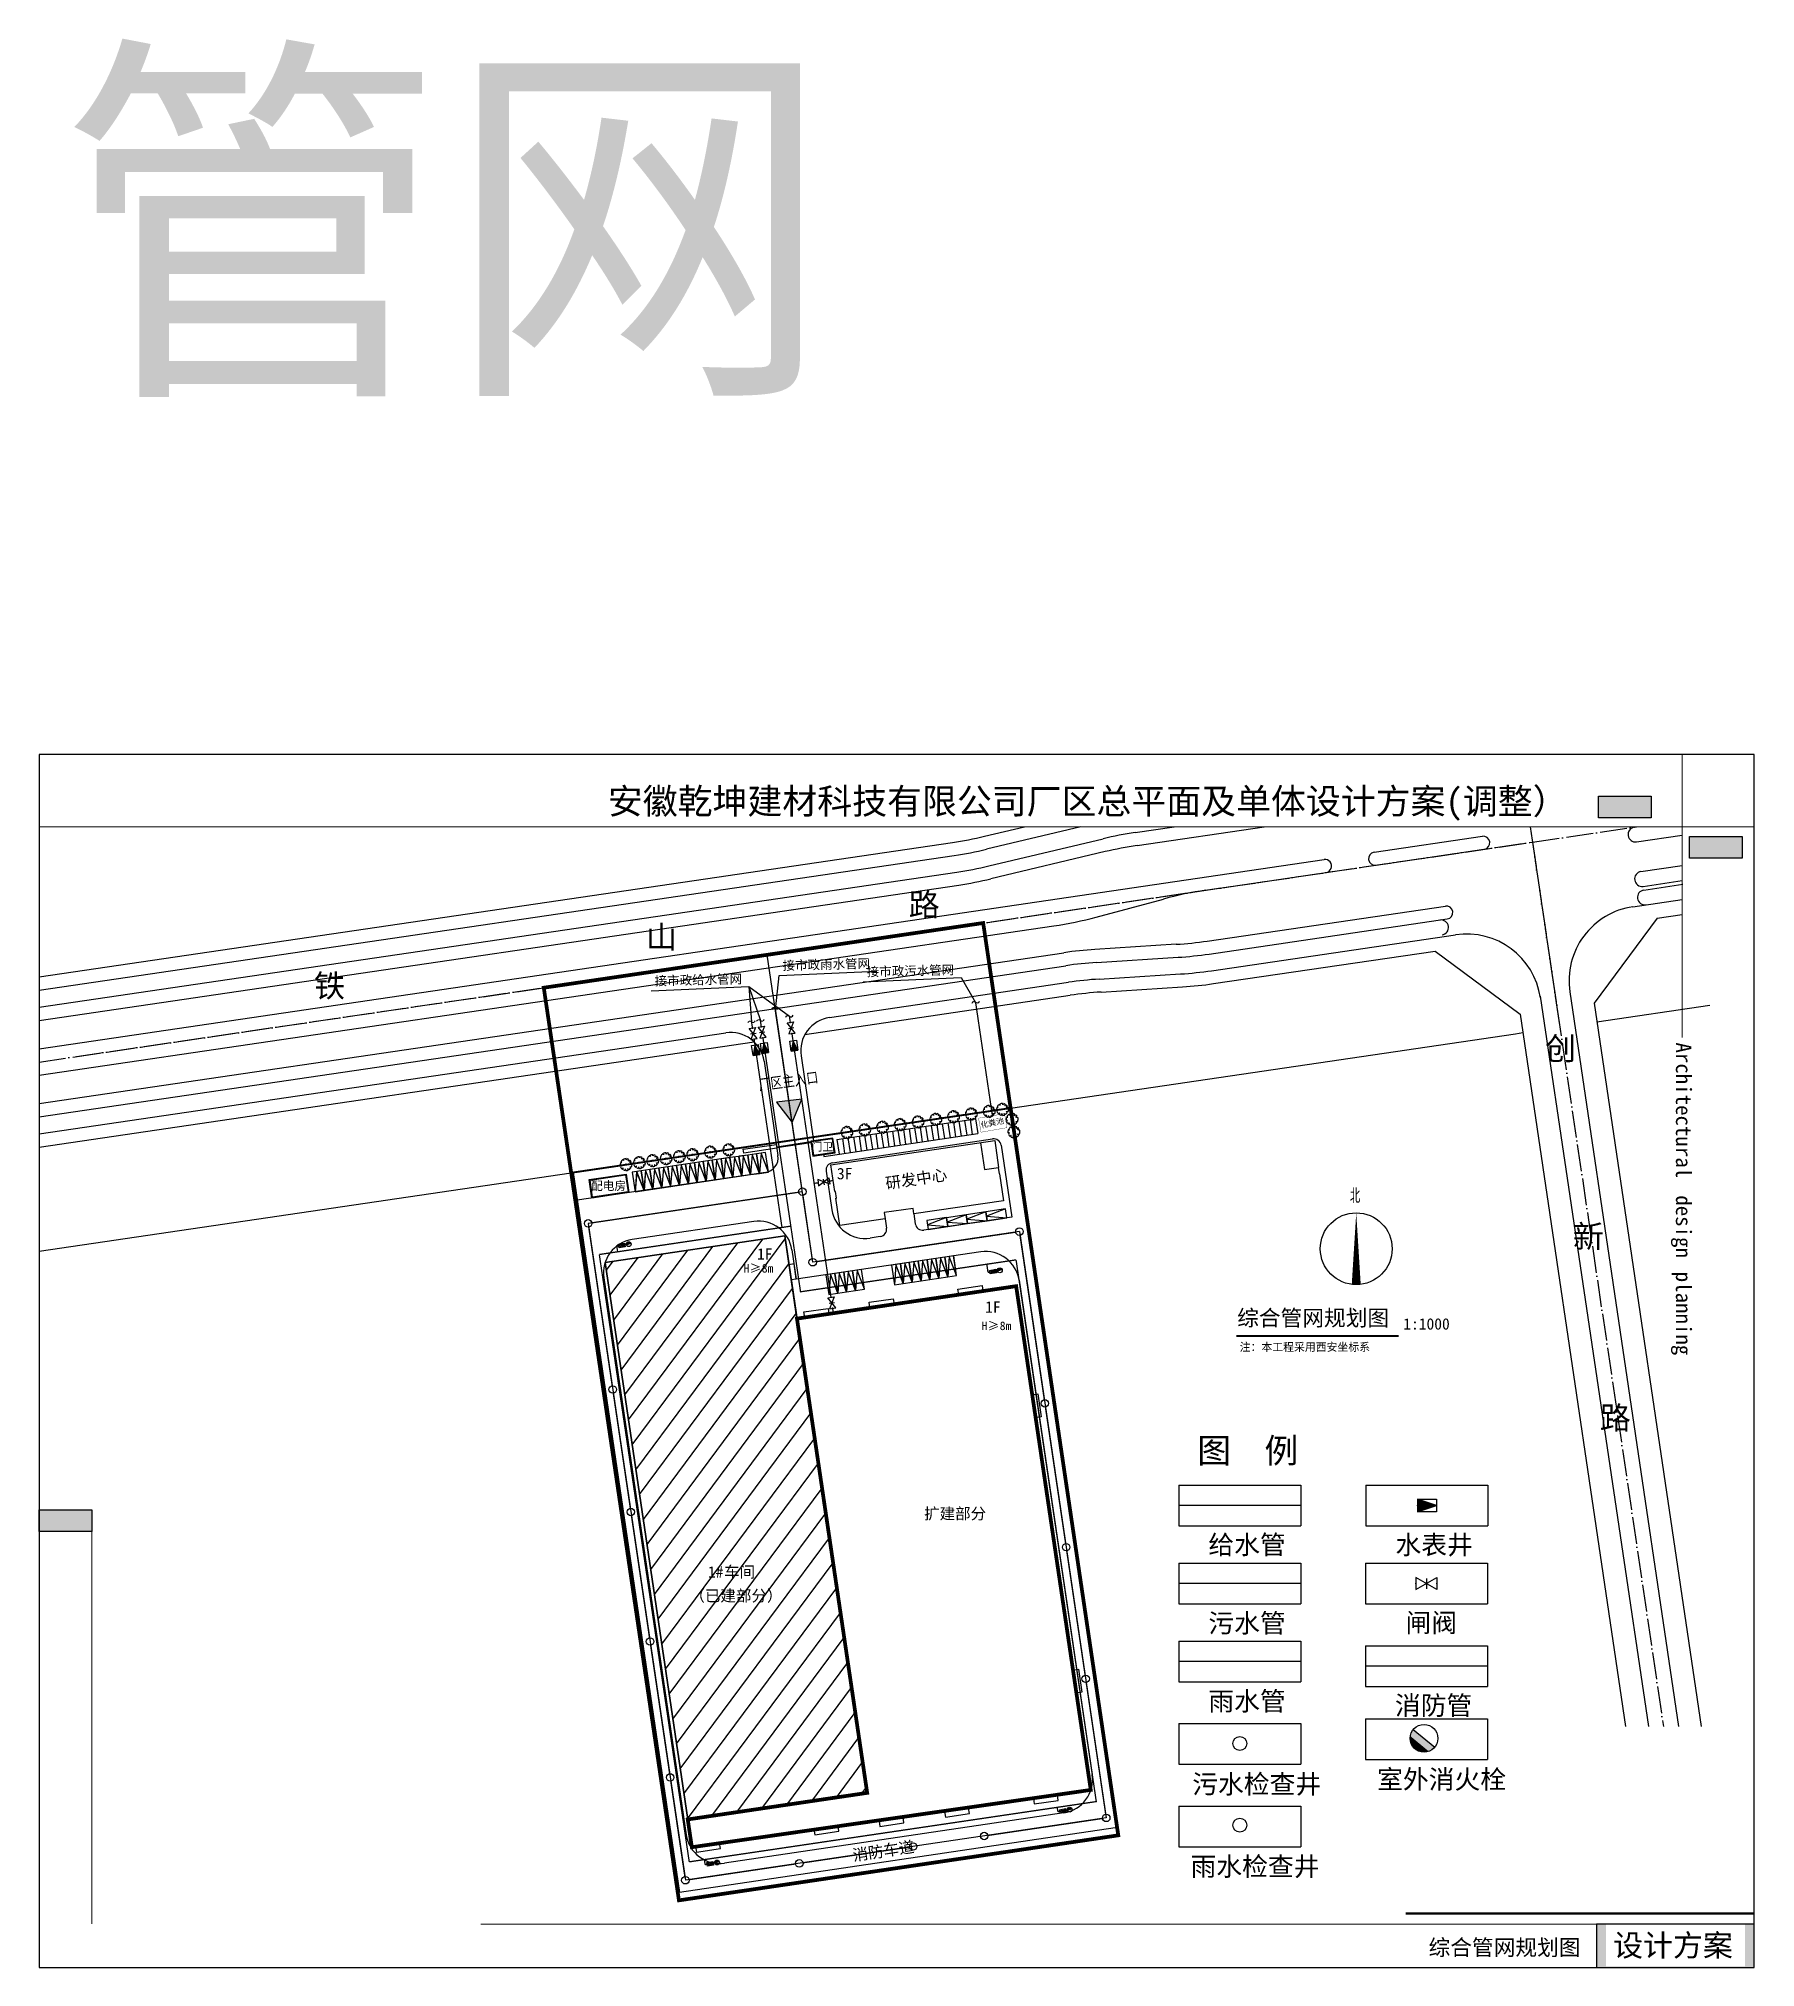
# Model space of a CAD drawing. Header units: millimetres. Extents: x 475841 to 500774, y 3420694 to 3426131.
# Drawn here: x 500315 to 500774, y 3425615 to 3426131 of the extents above; entities that cross this region are included whole.
import ezdxf

# ---------------------------------------------------------------- set-up
doc = ezdxf.new("R2010")
doc.units = ezdxf.units.MM
doc.header["$LTSCALE"] = 10
for name, pattern in [('ACAD_ISO04W100', [30.5, 24, -3, 0.5, -3]), ('ACAD_ISO05W100', [33, 24, -3, 0, -3, 0, -3]), ('DASH', [0.35, 0.25, -0.1]), ('DASHDOT', [25.4, 12.7, -6.35, 0, -6.35])]:
    doc.linetypes.add(name, pattern=pattern)
doc.layers.get('0').update_dxf_attribs({"linetype": 'CONTINUOUS'})
doc.layers.get('Defpoints').update_dxf_attribs({"linetype": 'CONTINUOUS'})
for name, color, linetype in [('99999', 7, 'CONTINUOUS'), ('DIM_SYMB', 3, 'CONTINUOUS'), ('E02', 7, 'CONTINUOUS'), ('EQUIP_污水', 7, 'CONTINUOUS'), ('EQUIP_消火栓', 7, 'CONTINUOUS'), ('EQUIP_给水', 7, 'CONTINUOUS'), ('EQUIP_雨水', 7, 'CONTINUOUS'), ('PIPE-污水', 220, 'DASH'), ('PIPE-消防', 1, 'TG_XH'), ('PIPE-给水', 120, 'CONTINUOUS'), ('PIPE-雨水', 4, 'CONTINUOUS'), ('PUB_TEXT', 7, 'CONTINUOUS'), ('PUB_TITLE', 4, 'CONTINUOUS'), ('Road', 7, 'CONTINUOUS'), ('ROAD-1', 75, 'CONTINUOUS'), ('TREE', 66, 'CONTINUOUS'), ('VALVE_消防', 7, 'CONTINUOUS'), ('VALVE_给水', 7, 'CONTINUOUS'), ('VALVE_雨水', 7, 'CONTINUOUS'), ('VPIPE-雨水', 4, 'CONTINUOUS'), ('WELL_污水', 7, 'CONTINUOUS'), ('WELL_雨水', 7, 'CONTINUOUS'), ('XROAD', 7, 'CONTINUOUS'), ('停车位', 152, 'CONTINUOUS'), ('原道路', 7, 'CONTINUOUS'), ('建筑', 2, 'CONTINUOUS'), ('建筑外', 2, 'CONTINUOUS'), ('用地红线', 1, 'CONTINUOUS'), ('线', 144, 'CONTINUOUS'), ('道路', 150, 'CONTINUOUS')]:
    doc.layers.add(name, color=color, linetype=linetype)
doc.layers.add('EQUIP_消防', color=7, linetype='CONTINUOUS', lineweight=13)
doc.layers.add('N', color=7, linetype='CONTINUOUS', lineweight=13)
doc.styles.add('_TCH_DIM', font='SIMPLEX', dxfattribs={"bigfont": 'GBCBIG'})
doc.styles.add('DIMST', font='SimSun.ttf', dxfattribs={"width": 0.8})
doc.styles.add('TG_LINETYPE', font='SIMPLEX', dxfattribs={"width": 0.8, "height": 3, "bigfont": 'HZTXT'})
doc.styles.add('宋体', font='NSimSun.ttf')
doc.styles.add('黑体', font='simhei.ttf', dxfattribs={"width": 0.8, "height": 25})
doc.linetypes.add('TG_XH', pattern='A,2,-0.6,["XH",TG_LINETYPE,S=0.1,R=0,X=-0.52,Y=-0.15],0', length=2.6)

msp = doc.modelspace()

# ---------------------------------------------------------------- texts
at = {"layer": '99999', "style": '黑体'}
msp.add_text('注：本工程采用西安坐标系', height=2.1289, rotation=359.9952, dxfattribs=at).set_placement((500636.233, 3425779.911, 1.333))
at = {"layer": 'N', "style": '宋体'}
msp.add_text('化粪池', height=1.5157, rotation=11.83639, dxfattribs=at).set_placement((500567.154, 3425839.503, 1.333))
for s, height, p in [('图  例', 6.5988, (500624.903, 3425749.993)), ('给水管', 5.0522, (500627.859, 3425725.628)), ('水表井', 5.0522, (500677.866, 3425725.604)), ('污水管', 5.0522, (500627.859, 3425704.66)), ('闸阀', 5.0522, (500680.555, 3425704.76)), ('雨水管', 5.0522, (500627.859, 3425683.816)), ('消防管', 5.0522, (500677.729, 3425682.675)), ('污水检查井', 5.0522, (500623.557, 3425661.644)), ('室外消火栓', 5.0522, (500672.969, 3425662.931)), ('雨水检查井', 5.0522, (500623.099, 3425639.646))]:
    msp.add_text(s, height=height, dxfattribs=at).set_placement(p)
at = {"layer": 'PUB_TEXT', "style": '宋体'}
for s, height, p in [('管网', 75.9494, (500320.328, 3426043.238, 442.93)), ('路', 6.076, (500547.782, 3425896.139, 115.945)), ('山', 6.076, (500477.585, 3425887.548, 89.919)), ('铁', 6.076, (500388.845, 3425874.48, 89.919)), ('创', 6.076, (500717.848, 3425857.722, 89.919)), ('门卫', 2.1266, (500521.809, 3425833.434, 1.333)), ('门卫', 2.1266, (500521.809, 3425833.434, 1.333)), ('3F', 3.038, (500528.588, 3425825.812, 1.333)), ('新', 6.076, (500725.287, 3425807.488, 89.919)), ('1F', 3.038, (500507.246, 3425804.327, 1.333)), ('1F', 3.038, (500507.246, 3425804.327, 1.333)), ('H', 2.278, (500503.638, 3425800.888, 1.333)), ('H', 2.278, (500503.638, 3425800.888, 1.333)), ('≥', 2.278, (500505.258, 3425800.888, 1.333)), ('≥', 2.278, (500505.258, 3425800.888, 1.333)), ('8m', 2.2785, (500508.499, 3425800.888, 1.333)), ('8m', 2.2785, (500508.499, 3425800.888, 1.333)), ('1F', 3.038, (500568.199, 3425790.154, 1.333)), ('1F', 3.038, (500568.199, 3425790.154, 1.333)), ('综合管网规划图', 4.2532, (500635.564, 3425786.64, 5.332)), ('H', 2.278, (500567.25, 3425785.501, 1.333)), ('H', 2.278, (500567.25, 3425785.501, 1.333)), ('≥', 2.278, (500568.87, 3425785.501, 1.333)), ('≥', 2.278, (500568.87, 3425785.501, 1.333)), ('8m', 2.2785, (500572.11, 3425785.501, 1.333)), ('8m', 2.2785, (500572.11, 3425785.501, 1.333)), ('1:1000', 3.038, (500679.973, 3425785.634, 1.333)), ('路', 6.076, (500732.465, 3425759.011, 89.919)), ('扩建部分', 3.038, (500551.896, 3425734.941, 89.919)), ('1#', 3.038, (500494.107, 3425719.359, 89.919)), ('1#', 3.038, (500494.107, 3425719.359, 89.919)), ('车间', 3.038, (500498.427, 3425719.359, 89.919)), ('车间', 3.038, (500498.427, 3425719.359, 89.919)), ('（已建部分）', 3.038, (500489.178, 3425712.989, 89.919)), ('（已建部分）', 3.038, (500489.178, 3425712.989, 89.919)), ('综合管网规划图', 4.2532, (500686.709, 3425618.383))]:
    msp.add_text(s, height=height, dxfattribs=at).set_placement(p)
for s, height, rotation, p in [('接市政雨水管网', 2.4455, 1.39261, (500514.116, 3425881.73, 1.333)), ('接市政污水管网', 2.4455, 1.39261, (500536.6, 3425880.037, 1.333)), ('接市政给水管网', 2.4455, 1.39261, (500479.923, 3425877.609, 1.333)), ('研发中心', 3.038, 8.42283, (500541.817, 3425823.196, 1.333)), ('消防车道', 3.038, 8.42283, (500533.043, 3425643.604, 1.333)), ('消防车道', 3.038, 8.42283, (500533.043, 3425643.604, 1.333))]:
    msp.add_text(s, height=height, rotation=rotation, dxfattribs=at).set_placement(p)
at = {"layer": 'PUB_TEXT', "style": 'DIMST', "width": 0.8}
msp.add_text('厂区主入口', height=2.9456, rotation=7.65368, dxfattribs=at).set_placement((500507.849, 3425849.537, 1.333))
at = {"layer": 'PUB_TEXT', "linetype": 'Continuous', "style": '_TCH_DIM'}
msp.add_text('北', height=3.858, dxfattribs=at).set_placement((500665.68, 3425819.455, 1.333))
at = {"layer": '建筑', "color": 8, "style": '宋体'}
msp.add_text('配电房', height=2.2785, dxfattribs=at).set_placement((500462.909, 3425822.916, 1.333))

# ---------------------------------------------------------------- blocks, each defined once
blk = doc.blocks.new('dfghfg')
at = {"layer": 'TREE', "color": 68, "linetype": 'ByBlock'}
for p, q in [((509406.27, 3423593.02), (509406.62, 3423593.06)), ((509406.62, 3423593.06), (509406.36, 3423593.2)), ((509406.36, 3423593.2), (509406.36, 3423593.2))]:
    blk.add_line(p, q, dxfattribs=at)
blk.add_circle((509407.71, 3423592.55), 0.115, dxfattribs=at)
for centre, radius, start, end in [((509407.79, 3423592.49), 1.61, 160.8426, 187.275), ((509407.79, 3423592.49), 1.58, 126.0751, 153.6245), ((509406.75, 3423593.1), 0.673, 48.5203, 80.5151), ((509407.79, 3423592.49), 1.6, 89.3321, 114.3856), ((509406.84, 3423593.68), 0.39, 343.6555, 39.76), ((509407.29, 3423593.83), 0.579, 352.0775, 26.6129), ((509407.56, 3423594.25), 0.606, 304.1868, 338.5411), ((509407.79, 3423592.49), 1.59, 62.8767, 77.7021), ((509408.05, 3423593.91), 0.461, 315.8454, 359.7651), ((509407.08, 3423598.27), 4.9, 285.4397, 290.7099), ((509409.05, 3423592.61), 0.701, 83.5323, 121.6544), ((509410.69, 3423598.75), 5.9, 250.0865, 256.3451), ((509407.79, 3423592.49), 1.57, 31.4098, 49.4753), ((509407.79, 3423592.49), 1.6, 340.3307, 19.43), ((509405.98, 3423589.66), 2.64, 77.3728, 85.4649), ((509407.8, 3423590.98), 1.76, 134.7782, 147.3315), ((509407.79, 3423592.49), 1.57, 200.8103, 231.4392), ((509407.06, 3423591.29), 0.262, 97.741, 188.8108), ((509403.76, 3423590.92), 3.32, 2.9465, 10.9238), ((509407.79, 3423592.49), 1.57, 243.1498, 261.8356), ((509408.19, 3423591.15), 0.661, 160.6008, 199.3992), ((509408.11, 3423591.41), 0.534, 186.1911, 248.4952), ((509407.79, 3423592.49), 1.58, 274.7236, 290.3277), ((509408.7, 3423591.35), 0.49, 170.6314, 220.6278), ((509408.79, 3423592.13), 0.9, 230.4582, 263.1093), ((509407.79, 3423592.49), 1.54, 305.394, 326.2464), ((509408.89, 3423593.88), 1.97, 266.7455, 282.0146), ((509407.81, 3423590.59), 1.64, 39.6536, 53.993)]:
    blk.add_arc(centre, radius, start, end, dxfattribs=at)
blk = doc.blocks.new('fgh')
at = {"layer": '线'}
for points in [[(490802.03, 3425524.69), (490815.46, 3425524.69), (490815.46, 3425530.2), (490802.03, 3425530.2)], [(490825.18, 3425514.42), (490838.61, 3425514.42), (490838.61, 3425519.93), (490825.18, 3425519.93)], [(490405.09, 3425343.06), (490418.52, 3425343.06), (490418.52, 3425348.57), (490405.09, 3425348.57)]]:
    blk.add_hatch(color=253, dxfattribs=at).paths.add_polyline_path(points)
h = blk.add_hatch(color=253, dxfattribs=at)
h.paths.add_polyline_path([(490841.68, 3425232.11), (490841.68, 3425243.14), (490801.51, 3425243.14), (490801.51, 3425232.11)])
h.paths.add_polyline_path([(490803.95, 3425232.35), (490839.35, 3425232.35), (490839.35, 3425243.28), (490803.95, 3425243.28)])
at = {"color": 253}
for points, const_width in [([(490823.31, 3425540.81), (490823.31, 3425468.77)], 0.22), ([(490841.68, 3425522.44), (490405.09, 3425522.44)], 0.22), ([(490418.52, 3425348.57), (490418.52, 3425243.14)], 0.22), ([(490841.68, 3425245.82), (490752.91, 3425245.82)], 0.588)]:
    blk.add_lwpolyline(points, dxfattribs=dict(at, const_width=const_width))
at = {"layer": 'PUB_TITLE', "color": 6}
blk.add_lwpolyline([(490405.09, 3425232.11), (490841.68, 3425232.11), (490841.68, 3425540.81), (490405.09, 3425540.81)], close=True, dxfattribs=at)
at = {"layer": '线', "color": 253}
for points in [[(490802.03, 3425530.2), (490815.46, 3425530.2), (490815.46, 3425524.69), (490802.03, 3425524.69)], [(490825.18, 3425519.93), (490838.61, 3425519.93), (490838.61, 3425514.42), (490825.18, 3425514.42)], [(490405.09, 3425348.57), (490418.52, 3425348.57), (490418.52, 3425343.06), (490405.09, 3425343.06)], [(490841.68, 3425243.14), (490801.51, 3425243.14), (490801.51, 3425232.11), (490841.68, 3425232.11)]]:
    blk.add_lwpolyline(points, close=True, dxfattribs=at)
at = {"layer": '线', "color": 253, "const_width": 0.22}
blk.add_lwpolyline([(490841.68, 3425243.14), (490517.49, 3425243.14)], dxfattribs=at)
at = {"layer": 'PUB_TEXT', "style": '宋体'}
for s, height, p in [('安徽乾坤建材科技有限公司厂区总平面及单体设计方案(调整）', 6.5127, (490549.88, 3425525.7)), ('设计方案', 5.582, (490805.77, 3425234.95))]:
    blk.add_text(s, height=height, dxfattribs=at).set_placement(p)
for s, height, p in [('Architectural', 3.9076, (490821.75, 3425467.55)), ('design', 3.908, (490821.75, 3425428.64)), ('planning', 3.908, (490821.75, 3425409.19))]:
    blk.add_text(s, height=height, rotation=270, dxfattribs=at).set_placement(p)
blk = doc.blocks.new('$VALVE$00000752')
for p, q in [((-112.5, 75), (112.5, 75)), ((112.5, 75), (112.5, -75)), ((112.5, -75), (-112.5, -75))]:
    blk.add_line(p, q)
blk.add_lwpolyline([(-112.5, -75), (112.5, 0), (-112.5, 75)], close=True)
for p in [(-112.5, 0), (112.5, 0)]:
    blk.add_point(p)
blk.add_solid([(-112.5, 75), (112.5, 0), (-112.5, -75)])
blk = doc.blocks.new('$VALVE$00000296')
for points in [[(-125, 72), (-125, -72), (125, 72), (125, -72), (-125, 72)], [(0, 60), (0, -64)]]:
    blk.add_lwpolyline(points)
for p in [(-125, 0), (125, 0)]:
    blk.add_point(p)
blk = doc.blocks.new('$TwtSys$00000483')
blk.add_line((-93, 93, 0), (93, -93, 0))
blk.add_circle((0, 0, 0), 131)
at = {"color": 0}
for points in [[(34, -127, 0), (-127, 34, 0), (93, -93, 0), (-93, 93, 0)], [(-34, -127, 0), (-127, -34, 0), (34, -127, 0), (-127, 34, 0)], [(-93, -93, 0), (-93, -93, 0), (-34, -127, 0), (-127, -34, 0)]]:
    blk.add_solid(points, dxfattribs=at)
at = {"flags": 9}
blk.add_attdef('A', (0, 0, 0), '', height=0.00524, dxfattribs=at)
blk = doc.blocks.new('$TwtSys$00000187')
blk.add_circle((0, 0, 0), 0.5)
blk = doc.blocks.new('sdfedf')
at = {"layer": '停车位', "linetype": 'Continuous', "flags": 128}
for points in [[(40390647.63, 3427557.29), (40390647.63, 3427562.59), (40390650.03, 3427562.59), (40390650.03, 3427557.29), (40390647.63, 3427557.29)], [(40390647.63, 3427557.29), (40390648.83, 3427562.59), (40390650.03, 3427557.29)]]:
    blk.add_lwpolyline(points, dxfattribs=at)
blk = doc.blocks.new('6')
at = {"layer": '建筑', "color": 8, "elevation": 1.33}
for points in [[(491009.53, 3426077.69), (491008.75, 3426082.93), (491006.38, 3426082.58), (491007.15, 3426077.34), (491009.53, 3426077.69)], [(491009.53, 3426077.69), (491007.57, 3426082.75), (491007.15, 3426077.34)]]:
    blk.add_lwpolyline(points, dxfattribs=at)
blk = doc.blocks.new('$TwtSys$00000132')
at = {"elevation": 0}
blk.add_lwpolyline([(7, -101, -0.575183), (0, 0, 0.604745), (-11, 101, 16.924828)], format="xyb", dxfattribs=at)

# ---------------------------------------------------------------- hatches: boundary and pattern name
msp.add_hatch(color=1).paths.add_polyline_path([(500512.467, 3425846.374), (500516.591, 3425840.981), (500519.199, 3425847.249)])
at = {"layer": 'PIPE-消防', "linetype": 'TG_XH'}
for points in [[(500518.866, 3425795.738), (500518.693, 3425795.713), (500518.719, 3425795.539)], [(500518.866, 3425795.738), (500518.892, 3425795.565), (500518.719, 3425795.539)], [(500597.908, 3425659.495), (500598.081, 3425659.52), (500598.107, 3425659.347)], [(500597.908, 3425659.495), (500597.934, 3425659.322), (500598.107, 3425659.347)]]:
    msp.add_hatch(color=256, dxfattribs=at).paths.add_polyline_path(points)
at = {"layer": 'VPIPE-雨水'}
h = msp.add_hatch(dxfattribs=at)
h.set_pattern_fill('ANSI31', color=256, scale=3, style=0)
h.set_pattern_definition([(53.4228, (500538.679, 3425802.189), (-3.82455, 2.838), [])])
h.paths.add_polyline_path([(500517.913, 3425788.567), (500514.639, 3425810.676), (500466.682, 3425803.575), (500488.724, 3425654.718), (500536.681, 3425661.819)])
h.paths.add_polyline_path([(500488.186, 3425711.559), (500516.094, 3425711.559), (500516.094, 3425717.508), (500488.186, 3425717.508)], flags=24)
h.paths.add_polyline_path([(500507.945, 3425800.334), (500512.293, 3425800.334), (500512.293, 3425803.657), (500507.945, 3425803.657)], flags=24)
h.paths.add_polyline_path([(500504.657, 3425800.274), (500509.1, 3425800.274), (500509.1, 3425803.882), (500504.657, 3425803.882)], flags=24)
h.paths.add_polyline_path([(500503.097, 3425800.347), (500505.799, 3425800.347), (500505.799, 3425803.594), (500503.097, 3425803.594)], flags=24)
h.paths.add_polyline_path([(500506.516, 3425803.597), (500512.297, 3425803.597), (500512.297, 3425807.977), (500506.516, 3425807.977)], flags=8)
h.paths.add_polyline_path([(500497.432, 3425717.924), (500508.065, 3425717.924), (500508.065, 3425723.899), (500497.432, 3425723.899)], flags=8)
h.paths.add_polyline_path([(500493.368, 3425718.621), (500499.166, 3425718.621), (500499.166, 3425723.051), (500493.368, 3425723.051)], flags=24)
h.paths.add_polyline_path([(500488.186, 3425711.559), (500516.094, 3425711.559), (500516.094, 3425717.508), (500488.186, 3425717.508)], flags=8)
h.paths.add_polyline_path([(500507.945, 3425800.334), (500512.293, 3425800.334), (500512.293, 3425803.657), (500507.945, 3425803.657)], flags=8)
h.paths.add_polyline_path([(500504.657, 3425800.274), (500509.1, 3425800.274), (500509.1, 3425803.882), (500504.657, 3425803.882)], flags=8)
h.paths.add_polyline_path([(500503.097, 3425800.347), (500505.799, 3425800.347), (500505.799, 3425803.594), (500503.097, 3425803.594)], flags=8)
h.paths.add_polyline_path([(500506.516, 3425803.597), (500512.297, 3425803.597), (500512.297, 3425807.977), (500506.516, 3425807.977)], flags=24)
h.paths.add_polyline_path([(500497.432, 3425717.924), (500508.065, 3425717.924), (500508.065, 3425723.899), (500497.432, 3425723.899)], flags=24)
h.paths.add_polyline_path([(500493.368, 3425718.621), (500499.166, 3425718.621), (500499.166, 3425723.051), (500493.368, 3425723.051)], flags=8)

# ---------------------------------------------------------------- linework, layer by layer
at = {"color": 253}
for p, q in [((500619.967, 3425744.079), (500652.577, 3425744.079)), ((500619.967, 3425744.079), (500619.967, 3425733.209)), ((500652.577, 3425744.079), (500652.577, 3425733.209)), ((500669.974, 3425744.079), (500702.584, 3425744.079)), ((500669.974, 3425744.079), (500669.974, 3425733.209)), ((500702.584, 3425744.079), (500702.584, 3425733.209)), ((500619.967, 3425733.209), (500652.577, 3425733.209)), ((500669.974, 3425733.209), (500702.584, 3425733.209)), ((500619.967, 3425723.235), (500652.577, 3425723.235)), ((500619.967, 3425723.235), (500619.967, 3425712.365)), ((500652.577, 3425723.235), (500652.577, 3425712.365)), ((500669.837, 3425723.235), (500702.446, 3425723.235)), ((500669.837, 3425723.235), (500669.837, 3425712.365)), ((500702.446, 3425723.235), (500702.446, 3425712.365)), ((500619.967, 3425712.365), (500652.577, 3425712.365)), ((500669.837, 3425712.365), (500702.446, 3425712.365)), ((500619.967, 3425702.392), (500652.577, 3425702.392)), ((500619.967, 3425702.392), (500619.967, 3425691.522)), ((500652.577, 3425702.392), (500652.577, 3425691.522)), ((500669.837, 3425701.15), (500702.446, 3425701.15)), ((500669.837, 3425701.15), (500669.837, 3425690.28)), ((500702.446, 3425701.15), (500702.446, 3425690.28)), ((500619.967, 3425691.522), (500652.577, 3425691.522)), ((500669.837, 3425690.28), (500702.446, 3425690.28)), ((500669.837, 3425681.589), (500702.446, 3425681.589)), ((500669.837, 3425681.589), (500669.837, 3425670.719)), ((500702.446, 3425681.589), (500702.446, 3425670.719)), ((500619.967, 3425680.348), (500652.577, 3425680.348)), ((500619.967, 3425680.348), (500619.967, 3425669.478)), ((500652.577, 3425680.348), (500652.577, 3425669.478)), ((500669.837, 3425670.719), (500702.446, 3425670.719)), ((500619.967, 3425669.478), (500652.577, 3425669.478)), ((500619.967, 3425658.304), (500619.967, 3425647.434)), ((500619.967, 3425658.304), (500652.577, 3425658.304)), ((500652.577, 3425658.304), (500652.577, 3425647.434)), ((500619.967, 3425647.434), (500652.577, 3425647.434))]:
    msp.add_line(p, q, dxfattribs=at)
at = {"color": 1, "elevation": 1.333}
msp.add_lwpolyline([(500519.199, 3425847.249), (500512.467, 3425846.374), (500516.591, 3425840.981)], close=True, dxfattribs=at)
at = {"const_width": 0.08, "elevation": 1.333}
msp.add_lwpolyline([(500567.105, 3425838.38), (500566.444, 3425842.137), (500573.383, 3425843.358), (500574.044, 3425839.602)], close=True, dxfattribs=at)
at = {"color": 1, "linetype": 'Continuous'}
for points, elevation in [([(500471.83, 3425808.743), (500472.002, 3425807.768), (500470.365, 3425807.48), (500470.193, 3425808.455)], 2.666), ([(500571.031, 3425801.758), (500571.202, 3425800.783), (500569.565, 3425800.495), (500569.394, 3425801.47)], 1.333), ([(500589.695, 3425657.615), (500589.867, 3425656.64), (500588.23, 3425656.351), (500588.058, 3425657.327)], 2.666), ([(500495.424, 3425643.477), (500495.596, 3425642.501), (500493.959, 3425642.213), (500493.787, 3425643.188)], 2.666)]:
    msp.add_lwpolyline(points, close=True, dxfattribs=dict(at, elevation=elevation))
at = {"layer": 'Defpoints', "elevation": 1.333, "flags": 128}
for points in [[(500567.682, 3425894.297), (500603.787, 3425650.469)], [(500450.249, 3425877.004), (500486.366, 3425633.093)]]:
    msp.add_lwpolyline(points, dxfattribs=at)
at = {"layer": 'DIM_SYMB', "linetype": 'Continuous', "elevation": 1.333}
msp.add_lwpolyline([(500667.387, 3425797.643, 2.4, 0, 0), (500667.387, 3425816.843, 0, 0, 0)], format="xyseb", dxfattribs=at)
at = {"layer": 'DIM_SYMB', "const_width": 0.56, "elevation": 1.333}
msp.add_lwpolyline([(500635.367, 3425783.947), (500678.729, 3425783.947)], dxfattribs=at)
at = {"layer": 'DIM_SYMB', "linetype": 'Continuous'}
msp.add_circle((500667.387, 3425807.243, 1.333), 9.6, dxfattribs=at)
at = {"layer": 'E02', "color": 1, "linetype": 'ACAD_ISO04W100', "ltscale": 0.03}
for p, q in [((500713.893, 3425920.01, 1.333), (500721.856, 3425866.229, 1.333)), ((500714.499, 3425915.918, 1.333), (500742.288, 3425920.01, 1.333)), ((500714.499, 3425915.918, 1.333), (500742.288, 3425920.01, 1.333)), ((500714.499, 3425915.918, 1.333), (500742.288, 3425920.01, 1.333)), ((500714.499, 3425915.918, 1.333), (500742.288, 3425920.01, 1.333)), ((500315.342, 3425857.137, 1.333), (500714.499, 3425915.918, 1.333)), ((500325.38, 3425858.616, 1.333), (500714.499, 3425915.918, 1.333)), ((500325.38, 3425858.616, 1.333), (500714.499, 3425915.918, 1.333))]:
    msp.add_line(p, q, dxfattribs=at)
at = {"layer": 'E02', "color": 1, "linetype": 'ACAD_ISO04W100', "ltscale": 0.03, "elevation": 1.333, "flags": 128}
msp.add_lwpolyline([(500714.408, 3425916.532), (500749.5, 3425679.541)], dxfattribs=at)
at = {"layer": 'PIPE-污水', "linetype": 'DASH', "ltscale": 0.01, "const_width": 0.35}
msp.add_lwpolyline([(500570.138, 3425842.829), (500565.658, 3425873.086)], dxfattribs=at)
at = {"layer": 'PIPE-污水', "linetype": 'DASHDOT', "ltscale": 0.005, "const_width": 0.35}
msp.add_lwpolyline([(500619.967, 3425717.8), (500652.577, 3425717.8)], dxfattribs=at)
at = {"layer": 'PIPE-消防', "linetype": 'TG_XH', "ltscale": 0.01, "const_width": 0.35}
for points in [[(500505.77, 3425867.891), (500506.015, 3425866.238)], [(500508.131, 3425868.24), (500508.375, 3425866.588)], [(500506.455, 3425863.27), (500506.693, 3425861.659)], [(500508.815, 3425863.62), (500509.017, 3425862.254)], [(500507.089, 3425858.989), (500513.908, 3425812.934)], [(500509.413, 3425859.583), (500516.268, 3425813.283)], [(500469.987, 3425806.43), (500513.908, 3425812.934)], [(500513.908, 3425812.934), (500516.268, 3425813.283)], [(500516.268, 3425813.283), (500518.866, 3425795.738)], [(500465.086, 3425805.704), (500469.987, 3425806.43)], [(500465.086, 3425805.704), (500489.121, 3425643.386)], [(500470.577, 3425808.049), (500469.768, 3425807.906)], [(500469.768, 3425807.906), (500469.987, 3425806.43)], [(500472.163, 3425808.328), (500471.808, 3425808.265)], [(500568.645, 3425803.109), (500576.471, 3425804.268)], [(500576.471, 3425804.268), (500597.908, 3425659.495)], [(500518.866, 3425795.738), (500568.645, 3425803.109)], [(500568.645, 3425803.109), (500568.969, 3425800.921)], [(500569.778, 3425801.064), (500568.969, 3425800.921)], [(500571.364, 3425801.343), (500571.009, 3425801.28)], [(500493.163, 3425643.985), (500587.46, 3425657.948)], [(500587.46, 3425657.948), (500597.908, 3425659.495)], [(500587.46, 3425657.948), (500587.633, 3425656.778)], [(500588.442, 3425656.92), (500587.633, 3425656.778)], [(500590.028, 3425657.2), (500589.673, 3425657.137)], [(500489.121, 3425643.386), (500493.163, 3425643.985)], [(500493.163, 3425643.985), (500493.363, 3425642.64)], [(500494.172, 3425642.782), (500493.363, 3425642.64)], [(500495.757, 3425643.061), (500495.403, 3425642.999)]]:
    msp.add_lwpolyline(points, dxfattribs=at)
at = {"layer": 'PIPE-消防', "linetype": 'TG_XH', "ltscale": 0.05, "const_width": 0.35}
msp.add_lwpolyline([(500669.837, 3425695.715), (500702.446, 3425695.715)], dxfattribs=at)
at = {"layer": 'PIPE-给水', "color": 3, "linetype": 'Continuous', "ltscale": 0.01, "const_width": 0.35}
for points in [[(500515.888, 3425869.389), (500516.132, 3425867.736)], [(500516.572, 3425864.769), (500516.861, 3425862.816)], [(500517.256, 3425860.145), (500522.503, 3425824.716)], [(500523.573, 3425824.874), (500522.503, 3425824.716)], [(500522.503, 3425824.716), (500527.008, 3425794.29)], [(500527.611, 3425825.472), (500526.541, 3425825.314)], [(500527.447, 3425791.322), (500527.642, 3425790.008)], [(500619.967, 3425738.644), (500652.577, 3425738.644)]]:
    msp.add_lwpolyline(points, dxfattribs=at)
at = {"layer": 'PIPE-雨水', "linetype": 'Continuous', "ltscale": 0.01, "const_width": 0.35}
for points in [[(500519.183, 3425823.48), (500512.118, 3425871.458)], [(500463.092, 3425814.163), (500518.34, 3425822.344)], [(500519.512, 3425821.507), (500521.976, 3425804.629)], [(500468.53, 3425770.613), (500462.249, 3425813.028)], [(500523.109, 3425803.786), (500576.378, 3425811.674)], [(500577.514, 3425810.831), (500584.017, 3425766.915)], [(500473.377, 3425737.875), (500468.823, 3425768.634)], [(500584.31, 3425764.936), (500589.708, 3425728.481)], [(500478.501, 3425703.271), (500473.67, 3425735.896)], [(500590.001, 3425726.503), (500594.921, 3425693.278)], [(500483.882, 3425666.933), (500478.794, 3425701.293)], [(500595.214, 3425691.299), (500600.424, 3425656.115)], [(500487.95, 3425639.46), (500484.175, 3425664.955)], [(500599.581, 3425654.979), (500568.936, 3425650.441)], [(500547.967, 3425647.336), (500519.516, 3425643.123)], [(500517.537, 3425642.83), (500489.086, 3425638.617)]]:
    msp.add_lwpolyline(points, dxfattribs=at)
at = {"layer": 'PIPE-雨水', "linetype": 'DASH', "ltscale": 0.1, "const_width": 0.35}
msp.add_lwpolyline([(500619.967, 3425696.957), (500652.577, 3425696.957)], dxfattribs=at)
at = {"layer": 'Road', "ltscale": 0.5}
for p, q in [((500593.753, 3425920.01, 1.333), (500568.535, 3425914.013, 1.333)), ((500628.716, 3425881.553, 1.333), (500693.92, 3425891.155, 1.333)), ((500628.716, 3425881.553, 1.333), (500693.92, 3425891.155, 1.333))]:
    msp.add_line(p, q, dxfattribs=at)
at = {"layer": 'Road'}
msp.add_line((500741.335, 3425898.643, 1.333), (500754.468, 3425900.577, 1.333), dxfattribs=at)
msp.add_line((500741.335, 3425898.643, 1.333), (500754.468, 3425900.577, 1.333), dxfattribs=at)
msp.add_line((500741.335, 3425898.643, 1.333), (500754.468, 3425900.577, 1.333), dxfattribs=at)
msp.add_line((500741.335, 3425898.643, 1.333), (500754.468, 3425900.577, 1.333), dxfattribs=at)
msp.add_line((500741.335, 3425898.643, 1.333), (500754.468, 3425900.577, 1.333), dxfattribs=at)
at = {"layer": 'ROAD-1', "ltscale": 0.5}
for p, q in [((500608.326, 3425918.477, 1.333), (500618.738, 3425920.01, 1.333)), ((500608.326, 3425918.477, 1.333), (500618.738, 3425920.01, 1.333)), ((500608.836, 3425915.014, 1.333), (500642.762, 3425920.01, 1.333)), ((500608.836, 3425915.014, 1.333), (500642.762, 3425920.01, 1.333)), ((500569.148, 3425909.552, 1.333), (500599.715, 3425916.822, 1.333)), ((500569.148, 3425909.552, 1.333), (500599.715, 3425916.822, 1.333)), ((500600.268, 3425913.368, 1.333), (500569.701, 3425906.098, 1.333)), ((500600.268, 3425913.368, 1.333), (500569.701, 3425906.098, 1.333)), ((500672.156, 3425913.22, 1.333), (500701.094, 3425917.481, 1.333)), ((500672.156, 3425913.22, 1.333), (500701.094, 3425917.481, 1.333)), ((500672.666, 3425909.757, 1.333), (500701.604, 3425914.019, 1.333)), ((500672.666, 3425909.757, 1.333), (500701.604, 3425914.019, 1.333)), ((500315.342, 3425860.675, 1.333), (500658.8, 3425911.253, 1.333)), ((500315.342, 3425871.794, 1.333), (500560.623, 3425907.914, 1.333)), ((500627.22, 3425903.065, 1.333), (500659.31, 3425907.791, 1.333)), ((500315.342, 3425868.256, 1.333), (500561.132, 3425904.451, 1.333)), ((500597.913, 3425895.892, 1.333), (500615.854, 3425900.71, 1.333)), ((500627.55, 3425889.468, 1.333), (500691.204, 3425898.842, 1.333)), ((500627.55, 3425889.468, 1.333), (500691.204, 3425898.842, 1.333)), ((500315.342, 3425853.6, 1.333), (500586.547, 3425893.538, 1.333)), ((500628.06, 3425886.005, 1.333), (500691.714, 3425895.379, 1.333)), ((500628.06, 3425886.005, 1.333), (500691.714, 3425895.379, 1.333)), ((500619.284, 3425888.6, 1.333), (500597.542, 3425887.227, 1.333)), ((500315.342, 3425846.019, 1.333), (500589.276, 3425886.359, 1.333)), ((500315.342, 3425842.481, 1.333), (500589.786, 3425882.896, 1.333)), ((500598.011, 3425883.76, 1.333), (500619.752, 3425885.133, 1.333))]:
    msp.add_line(p, q, dxfattribs=at)
at = {"layer": 'ROAD-1'}
for p, q in [((500741.74, 3425919.929, 1.333), (500742.288, 3425920.01, 1.333)), ((500741.74, 3425919.929, 1.333), (500742.288, 3425920.01, 1.333)), ((500742.323, 3425915.972, 1.333), (500754.468, 3425917.76, 1.333)), ((500742.323, 3425915.972, 1.333), (500754.468, 3425917.76, 1.333)), ((500742.323, 3425915.972, 1.333), (500754.468, 3425917.76, 1.333)), ((500742.323, 3425915.972, 1.333), (500754.468, 3425917.76, 1.333)), ((500743.484, 3425908.057, 1.333), (500754.468, 3425909.674, 1.333)), ((500743.484, 3425908.057, 1.333), (500754.468, 3425909.674, 1.333)), ((500743.484, 3425908.057, 1.333), (500754.468, 3425909.674, 1.333)), ((500743.484, 3425908.057, 1.333), (500754.468, 3425909.674, 1.333)), ((500744.067, 3425904.099, 1.333), (500754.468, 3425905.631, 1.333)), ((500744.067, 3425904.099, 1.333), (500754.468, 3425905.631, 1.333)), ((500744.067, 3425904.099, 1.333), (500754.468, 3425905.631, 1.333)), ((500744.067, 3425904.099, 1.333), (500754.468, 3425905.631, 1.333)), ((500744.266, 3425903.118, 1.333), (500754.667, 3425904.65, 1.333))]:
    msp.add_line(p, q, dxfattribs=at)
at = {"layer": 'ROAD-1', "ltscale": 0.5}
for centre, radius, start, end in [((500622.968, 3425819.049, 1.333), 100.5, 98.37724, 103.37788), ((500623.405, 3425816.081, 1.333), 100, 98.37724, 103.37788), ((500672.411, 3425911.489, 1.333), 1.75, 98.37909, 278.37909), ((500701.349, 3425915.75, 1.333), 1.75, 278.37724, 98.37724), ((500546.126, 3426006.352, 1.333), 99.5, 278.37724, 283.37788), ((500659.055, 3425909.522, 1.333), 1.75, 278.37887, 98.37887), ((500546.563, 3426003.384, 1.333), 100, 278.37724, 283.37788), ((500641.789, 3425804.132, 1.333), 100, 98.37724, 105.03166), ((500691.459, 3425897.11, 1.333), 1.75, 278.37724, 98.37724), ((500571.978, 3425992.471, 1.333), 100, 278.37724, 285.03166), ((500603.845, 3425787.426, 1.333), 100, 93.61359, 98.37724), ((500612.981, 3425988.401, 1.333), 100, 273.61359, 278.37724), ((500604.282, 3425784.458, 1.333), 99.5, 93.61359, 98.37724), ((500613.418, 3425985.433, 1.333), 100.5, 273.61359, 278.37724)]:
    msp.add_arc(centre, radius, start, end, dxfattribs=at)
at = {"layer": 'ROAD-1'}
for centre, start, end in [((500742.031, 3425917.951, 1.333), 98.37724, 188.37724), ((500742.031, 3425917.951, 1.333), 188.37724, 278.37724), ((500743.776, 3425906.078, 1.333), 98.37724, 188.37724), ((500743.776, 3425906.078, 1.333), 98.37724, 188.37724), ((500743.776, 3425906.078, 1.333), 188.37724, 278.37724), ((500743.776, 3425906.078, 1.333), 188.37724, 278.37724), ((500744.558, 3425901.139, 1.333), 98.37724, 278.37724), ((500744.558, 3425901.139, 1.333), 98.37724, 278.37724), ((500690.045, 3425893.112, 1.333), 278.37724, 98.37724)]:
    msp.add_arc(centre, 2, start, end, dxfattribs=at)
at = {"layer": 'VPIPE-雨水', "linetype": 'Continuous'}
for centre in [(500519.368, 3425822.496), (500462.103, 3425814.017), (500577.368, 3425811.821), (500522.12, 3425803.64), (500468.676, 3425769.624), (500584.164, 3425765.926), (500473.524, 3425736.885), (500589.855, 3425727.492), (500478.648, 3425702.282), (500595.067, 3425692.288), (500484.029, 3425665.944), (500600.57, 3425655.125), (500567.947, 3425650.295), (500548.956, 3425647.483), (500488.097, 3425638.471), (500518.526, 3425642.977)]:
    msp.add_circle(centre, 1, dxfattribs=at)
at = {"layer": 'XROAD', "color": 4, "ltscale": 0.5}
for p, q in [((500568.025, 3425917.475, 1.333), (500578.683, 3425920.01, 1.333)), ((500629.226, 3425878.091, 1.333), (500688.481, 3425886.817, 1.333))]:
    msp.add_line(p, q, dxfattribs=at)
at = {"layer": 'XROAD', "color": 4}
msp.add_line((500747.841, 3425895.558, 1.333), (500754.468, 3425896.534, 1.333), dxfattribs=at)
msp.add_line((500747.841, 3425895.558, 1.333), (500754.468, 3425896.534, 1.333), dxfattribs=at)
msp.add_line((500747.841, 3425895.558, 1.333), (500754.468, 3425896.534, 1.333), dxfattribs=at)
at = {"layer": 'XROAD'}
for p, q in [((500731.716, 3425867.914, 1.333), (500761.88, 3425872.356, 1.333)), ((500575.006, 3425844.837, 1.333), (500709.951, 3425864.709, 1.333)), ((500709.951, 3425864.709, 1.333), (500711.929, 3425865, 1.333)), ((500315.342, 3425806.598, 1.333), (500457.573, 3425827.543, 1.333))]:
    msp.add_line(p, q, dxfattribs=at)
at = {"layer": '建筑', "color": 8}
for p, q in [((500628.716, 3425881.553, 1.333), (500693.92, 3425891.155, 1.333)), ((500629.226, 3425878.091, 1.333), (500688.481, 3425886.817, 1.333)), ((500688.481, 3425886.817, 1.333), (500711.197, 3425869.946, 1.333)), ((500522.12, 3425803.64, 1.333), (500509.955, 3425885.797, 1.333)), ((500526.596, 3425869.042, 1.333), (500590.441, 3425878.444, 1.333)), ((500598.708, 3425879.312, 1.333), (500620.449, 3425880.685, 1.333)), ((500599.218, 3425875.849, 1.333), (500620.959, 3425877.223, 1.333)), ((500520.058, 3425864.541, 1.333), (500590.951, 3425874.981, 1.333)), ((500716.553, 3425874.739, 1.333), (500745.457, 3425679.541, 1.333)), ((500711.197, 3425869.946, 1.333), (500739.391, 3425679.541, 1.333)), ((500315.342, 3425837.933, 1.333), (500498.894, 3425864.963, 1.333)), ((500315.342, 3425834.395, 1.333), (500506.452, 3425862.538, 1.333)), ((500509.108, 3425857.377, 1.333), (500512.839, 3425832.181, 1.333)), ((500519.004, 3425858.82, 1.333), (500522.372, 3425836.071, 1.333)), ((500528.568, 3425836.483, 1.333), (500565.664, 3425841.972, 1.333)), ((500555.277, 3425840.435, 1.333), (500555.863, 3425836.478, 1.333)), ((500556.761, 3425840.655, 1.333), (500557.347, 3425836.698, 1.333)), ((500558.245, 3425840.874, 1.333), (500558.83, 3425836.918, 1.333)), ((500559.729, 3425841.094, 1.333), (500560.314, 3425837.137, 1.333)), ((500561.213, 3425841.314, 1.333), (500561.798, 3425837.357, 1.333)), ((500562.696, 3425841.533, 1.333), (500563.282, 3425837.576, 1.333)), ((500564.18, 3425841.753, 1.333), (500564.766, 3425837.796, 1.333)), ((500565.664, 3425841.972, 1.333), (500566.25, 3425838.015, 1.333)), ((500512.494, 3425834.514, 1.333), (500521.632, 3425835.866, 1.333)), ((500512.523, 3425834.316, 1.333), (500521.661, 3425835.668, 1.333)), ((500527.535, 3425836.835, 1.333), (500521.6, 3425835.957, 1.333)), ((500521.6, 3425835.957, 1.333), (500522.185, 3425832, 1.333)), ((500525.131, 3425831.93, 1.333), (500566.25, 3425838.015, 1.333)), ((500526.989, 3425829.673, 1.333), (500570.752, 3425836.153, 1.333)), ((500527.403, 3425830.24, 1.333), (500570.215, 3425836.579, 1.333)), ((500528.121, 3425832.878, 1.333), (500527.535, 3425836.835, 1.333)), ((500528.568, 3425836.483, 1.333), (500529.154, 3425832.526, 1.333)), ((500530.052, 3425836.702, 1.333), (500530.637, 3425832.745, 1.333)), ((500531.536, 3425836.922, 1.333), (500532.121, 3425832.965, 1.333)), ((500533.02, 3425837.141, 1.333), (500533.605, 3425833.184, 1.333)), ((500534.503, 3425837.361, 1.333), (500535.089, 3425833.404, 1.333)), ((500535.987, 3425837.581, 1.333), (500536.573, 3425833.624, 1.333)), ((500537.471, 3425837.8, 1.333), (500538.057, 3425833.843, 1.333)), ((500538.955, 3425838.02, 1.333), (500539.541, 3425834.063, 1.333)), ((500540.439, 3425838.239, 1.333), (500541.024, 3425834.282, 1.333)), ((500541.923, 3425838.459, 1.333), (500542.508, 3425834.502, 1.333)), ((500543.406, 3425838.679, 1.333), (500543.992, 3425834.722, 1.333)), ((500544.89, 3425838.898, 1.333), (500545.476, 3425834.941, 1.333)), ((500546.374, 3425839.118, 1.333), (500546.96, 3425835.161, 1.333)), ((500547.858, 3425839.337, 1.333), (500548.444, 3425835.38, 1.333)), ((500549.342, 3425839.557, 1.333), (500549.927, 3425835.6, 1.333)), ((500550.826, 3425839.776, 1.333), (500551.411, 3425835.82, 1.333)), ((500552.309, 3425839.996, 1.333), (500552.895, 3425836.039, 1.333)), ((500553.793, 3425840.216, 1.333), (500554.379, 3425836.259, 1.333)), ((500570.752, 3425836.153, 1.333), (500571.813, 3425828.991, 1.333)), ((500522.178, 3425832.046, 1.333), (500528.114, 3425832.925, 1.333)), ((500522.185, 3425832, 1.333), (500528.121, 3425832.878, 1.333)), ((500525.058, 3425832.425, 1.333), (500525.131, 3425831.93, 1.333)), ((500572.486, 3425834.894, 1.333), (500575.328, 3425815.703, 1.333)), ((500509.468, 3425827.638, 1.333), (500459.167, 3425820.19, 1.333)), ((500525.718, 3425827.968, 1.333), (500527.241, 3425817.681, 1.333)), ((500528.05, 3425822.511, 1.333), (500526.989, 3425829.673, 1.333)), ((500571.654, 3425828.968, 1.333), (500571.912, 3425827.227, 1.333)), ((500571.912, 3425827.227, 1.333), (500572.07, 3425827.25, 1.333)), ((500572.07, 3425827.25, 1.333), (500573.131, 3425820.088, 1.333)), ((500519.329, 3425822.49, 1.333), (500462.103, 3425814.017, 1.333)), ((500528.208, 3425822.535, 1.333), (500528.05, 3425822.511, 1.333)), ((500528.466, 3425820.794, 1.333), (500528.208, 3425822.535, 1.333)), ((500528.308, 3425820.77, 1.333), (500528.466, 3425820.794, 1.333)), ((500529.392, 3425813.45, 1.333), (500528.308, 3425820.77, 1.333)), ((500573.131, 3425820.088, 1.333), (500549.152, 3425816.538, 1.333)), ((500506.359, 3425814.505, 1.333), (500473.863, 3425809.693, 1.333)), ((500541.5, 3425815.243, 1.333), (500529.392, 3425813.45, 1.333)), ((500548.933, 3425818.022, 1.333), (500541.256, 3425816.885, 1.333)), ((500541.256, 3425816.885, 1.333), (500541.5, 3425815.243, 1.333)), ((500541.5, 3425815.243, 1.333), (500541.866, 3425812.77, 1.333)), ((500549.152, 3425816.538, 1.333), (500548.933, 3425818.022, 1.333)), ((500549.152, 3425816.538, 1.333), (500549.542, 3425813.907, 1.333)), ((500575.328, 3425815.703, 1.333), (500551.813, 3425812.221, 1.333)), ((500462.103, 3425814.017, 1.333), (500488.097, 3425638.471, 1.333)), ((500577.368, 3425811.821, 1.333), (500522.12, 3425803.64, 1.333)), ((500540.18, 3425810.499, 1.333), (500537.462, 3425810.096, 1.333)), ((500577.368, 3425811.821, 1.333), (500600.57, 3425655.125, 1.333)), ((500516.58, 3425806.92, 1.333), (500517.74, 3425799.088, 1.333)), ((500567.052, 3425806.39, 1.333), (500517.74, 3425799.088, 1.333)), ((500466.278, 3425799.472, 1.333), (500488.317, 3425650.634, 1.333)), ((500577.273, 3425798.806, 1.333), (500596.834, 3425666.703, 1.333)), ((500600.57, 3425655.125, 1.333), (500488.097, 3425638.471, 1.333)), ((500589.249, 3425656.482, 1.333), (500498.539, 3425643.05, 1.333)), ((500602.988, 3425652.451, 1.333), (500486.558, 3425635.21, 1.333))]:
    msp.add_line(p, q, dxfattribs=at)
at = {"layer": '建筑'}
msp.add_line((500578.051, 3425786.726, 1.333), (500595.332, 3425670.019, 1.333), dxfattribs=at)
at = {"layer": '建筑', "color": 8, "elevation": 1.333}
msp.add_lwpolyline([(500503.53, 3425833.829), (500512.401, 3425835.142), (500512.552, 3425834.119), (500503.681, 3425832.805)], close=True, dxfattribs=at)
at = {"layer": '建筑', "elevation": 1.333, "flags": 128}
for points in [[(500522.185, 3425832), (500528.121, 3425832.878), (500527.535, 3425836.835), (500521.6, 3425835.957)], [(500522.354, 3425832.227), (500527.894, 3425833.047), (500527.367, 3425836.608), (500521.827, 3425835.788)]]:
    msp.add_lwpolyline(points, close=True, dxfattribs=at)
at = {"layer": '建筑', "color": 8, "elevation": 1.333, "flags": 128}
for points in [[(500522.354, 3425832.227), (500527.894, 3425833.047), (500527.367, 3425836.608), (500521.827, 3425835.788)], [(500462.618, 3425825.554), (500472.115, 3425826.959), (500472.788, 3425822.409), (500463.292, 3425821.004)]]:
    msp.add_lwpolyline(points, close=True, dxfattribs=at)
at = {"layer": '建筑', "color": 8, "elevation": 1.333}
msp.add_lwpolyline([(500566.941, 3425835.589), (500568.002, 3425828.427), (500571.8, 3425828.99)], dxfattribs=at)
at = {"layer": '建筑', "color": 8, "elevation": 1.333, "flags": 128}
for points in [[(500462.391, 3425825.723), (500472.284, 3425827.186), (500473.015, 3425822.24), (500463.123, 3425820.776), (500462.391, 3425825.723)], [(500488.724, 3425654.718), (500536.681, 3425661.819), (500536.681, 3425661.819), (500536.681, 3425661.819), (500517.913, 3425788.567), (500517.913, 3425788.567), (500514.639, 3425810.676), (500466.682, 3425803.575), (500488.724, 3425654.718)], [(500516.363, 3425799.029), (500517.719, 3425799.229), (500517.133, 3425803.186), (500515.778, 3425802.986)]]:
    msp.add_lwpolyline(points, dxfattribs=at)
at = {"layer": '建筑', "elevation": 1.333}
msp.add_lwpolyline([(500514.639, 3425810.676), (500536.681, 3425661.819), (500488.724, 3425654.718), (500466.682, 3425803.575)], close=True, dxfattribs=at)
at = {"layer": '建筑', "color": 8, "const_width": 1, "elevation": 1.333, "flags": 128}
msp.add_lwpolyline([(500488.724, 3425654.718), (500536.681, 3425661.819), (500517.913, 3425788.567), (500576.494, 3425797.242), (500596.431, 3425662.6), (500489.822, 3425647.299), (500488.724, 3425654.718)], dxfattribs=at)
at = {"layer": '建筑', "color": 8, "flags": 128}
for points in [[(500537.43, 3425791.457), (500537.21, 3425792.941), (500543.64, 3425793.893), (500543.86, 3425792.409)], [(500561.171, 3425794.973), (500560.951, 3425796.456), (500567.381, 3425797.408), (500567.601, 3425795.925)], [(500520.01, 3425788.878), (500519.79, 3425790.361), (500526.22, 3425791.314), (500526.44, 3425789.83)], [(500580.788, 3425768.238), (500582.272, 3425768.457), (500583.18, 3425762.324), (500581.697, 3425762.105)], [(500591.686, 3425694.64), (500593.17, 3425694.86), (500594.078, 3425688.727), (500592.595, 3425688.507)], [(500581.108, 3425660.331), (500581.328, 3425658.847), (500587.757, 3425659.799), (500587.538, 3425661.283)], [(500539.862, 3425654.337), (500540.082, 3425652.853), (500546.512, 3425653.806), (500546.292, 3425655.289)], [(500557.367, 3425656.815), (500557.586, 3425655.331), (500564.016, 3425656.283), (500563.797, 3425657.767)], [(500522.456, 3425652.131), (500522.676, 3425650.647), (500529.106, 3425651.599), (500528.886, 3425653.083)], [(500490.801, 3425647.444), (500491.021, 3425645.96), (500497.451, 3425646.912), (500497.231, 3425648.396)]]:
    msp.add_lwpolyline(points, dxfattribs=at)
at = {"layer": '建筑', "color": 8}
for centre, radius, start, end in [((500696.834, 3425871.369, 1.333), 20, 8.42291, 98.37724), ((500614.147, 3425980.486, 1.333), 100, 273.61359, 278.37724), ((500605.01, 3425779.511, 1.333), 100, 93.61359, 98.37724), ((500614.657, 3425977.024, 1.333), 100, 273.61359, 278.37724), ((500605.52, 3425776.048, 1.333), 100, 93.61359, 98.37724), ((500527.907, 3425860.138, 1.333), 9, 98.37724, 188.42283), ((500500.206, 3425856.059, 1.333), 9, 8.42283, 98.37724), ((500570.508, 3425834.601, 1.333), 2, 8.42283, 98.42283), ((500508.883, 3425831.595, 1.333), 4, 278.42283, 8.42283), ((500527.696, 3425828.261, 1.333), 2, 98.42283, 188.42283), ((500507.677, 3425805.602, 1.333), 9, 8.42283, 98.42283), ((500536.144, 3425818.999, 1.333), 9, 188.42283, 278.42283), ((500475.181, 3425800.79, 1.333), 9, 98.42283, 188.42283), ((500539.887, 3425812.477, 1.333), 2, 278.42283, 8.42283), ((500551.52, 3425814.2, 1.333), 2, 188.42283, 278.42283), ((500568.37, 3425797.487, 1.333), 9, 8.42283, 98.42283), ((500587.931, 3425665.385, 1.333), 9, 278.42283, 8.42283), ((500497.22, 3425651.953, 1.333), 9, 188.42283, 278.42283)]:
    msp.add_arc(centre, radius, start, end, dxfattribs=at)
at = {"layer": '建筑外'}
msp.add_line((500571.813, 3425828.991, 1.333), (500571.654, 3425828.968, 1.333), dxfattribs=at)
at = {"layer": '用地红线', "linetype": 'DASH', "const_width": 1, "elevation": 1.333, "flags": 128}
msp.add_lwpolyline([(500450.249, 3425877.004), (500567.682, 3425894.297), (500603.787, 3425650.469), (500486.366, 3425633.093), (500450.249, 3425877.004)], dxfattribs=at)
at = {"layer": '用地红线', "linetype": 'ACAD_ISO05W100', "ltscale": 0.02, "const_width": 0.5, "elevation": 1.333, "flags": 128}
msp.add_lwpolyline([(500486.366, 3425633.093), (500457.573, 3425827.543), (500575.006, 3425844.837), (500603.787, 3425650.469), (500486.366, 3425633.093)], dxfattribs=at)
at = {"layer": '道路'}
for p, q in [((500568.025, 3425917.475, 1.333), (500578.683, 3425920.01, 1.333)), ((500593.753, 3425920.01, 1.333), (500568.535, 3425914.013, 1.333)), ((500315.342, 3425879.88, 1.333), (500559.457, 3425915.829, 1.333)), ((500315.342, 3425876.342, 1.333), (500559.967, 3425912.366, 1.333)), ((500741.335, 3425898.643, 1.333), (500754.468, 3425900.577, 1.333)), ((500747.841, 3425895.558, 1.333), (500730.984, 3425872.86, 1.333)), ((500747.841, 3425895.558, 1.333), (500754.468, 3425896.534, 1.333)), ((500628.716, 3425881.553, 1.333), (500693.92, 3425891.155, 1.333)), ((500629.226, 3425878.091, 1.333), (500688.481, 3425886.817, 1.333)), ((500688.481, 3425886.817, 1.333), (500711.197, 3425869.946, 1.333)), ((500598.708, 3425879.312, 1.333), (500620.449, 3425880.685, 1.333)), ((500599.218, 3425875.849, 1.333), (500620.959, 3425877.223, 1.333)), ((500716.553, 3425874.739, 1.333), (500745.457, 3425679.541, 1.333)), ((500724.464, 3425875.927, 1.333), (500753.544, 3425679.541, 1.333)), ((500730.984, 3425872.86, 1.333), (500759.609, 3425679.541, 1.333)), ((500711.197, 3425869.946, 1.333), (500739.391, 3425679.541, 1.333)), ((500458.067, 3425827.616, 1.333), (500486.558, 3425635.21, 1.333)), ((500602.988, 3425652.451, 1.333), (500486.558, 3425635.21, 1.333))]:
    msp.add_line(p, q, dxfattribs=at)
at = {"layer": '道路', "color": 4, "linetype": 'Continuous'}
for p, q in [((500478.919, 3425876.138, 1.333), (500505.079, 3425877.305, 1.333)), ((500505.079, 3425877.305, 1.333), (500508.131, 3425868.238)), ((500505.079, 3425877.305, 1.333), (500505.771, 3425867.888)), ((500505.079, 3425877.305, 1.333), (500515.888, 3425869.386)), ((500512.137, 3425871.06), (500513.112, 3425880.259, 1.333)), ((500513.112, 3425880.259, 1.333), (500539.271, 3425881.426, 1.333)), ((500535.596, 3425878.566, 1.333), (500561.756, 3425879.733, 1.333)), ((500561.756, 3425879.733, 1.333), (500565.658, 3425873.086))]:
    msp.add_line(p, q, dxfattribs=at)
at = {"layer": '道路'}
for centre, radius, start, end in [((500544.888, 3426014.762, 1.333), 100, 278.37724, 283.37788), ((500545.398, 3426011.299, 1.333), 100, 278.37724, 283.37788), ((500744.248, 3425878.857, 1.333), 20, 98.37724, 188.42291), ((500744.248, 3425878.857, 1.333), 20, 98.37724, 188.42291)]:
    msp.add_arc(centre, radius, start, end, dxfattribs=at)

# ---------------------------------------------------------------- block references
for p in [(9481.751, -252.747), (9484.125, -252.396), (9486.5, -252.044), (9488.874, -251.693), (9491.248, -251.341), (9493.622, -250.99), (9495.996, -250.638), (9498.37, -250.287), (9500.744, -249.935), (9467.507, -254.857), (9469.881, -254.505), (9472.255, -254.154), (9474.629, -253.802), (9477.003, -253.45), (9479.377, -253.099), (9543.921, -278.669), (9546.295, -278.317), (9548.669, -277.966), (9551.043, -277.614), (9519.286, -282.317, -1.333), (9521.66, -281.965, -1.333), (9524.034, -281.614, -1.333), (9526.408, -281.262, -1.333), (9536.798, -279.724), (9539.172, -279.372), (9541.547, -279.02)]:
    msp.add_blockref('6', p)
at = {"extrusion": (-1.12989e-05, 8.38461e-06, 1), "rotation": 89.9980743990097}
for p in [(3926619.079, 2934690.875, 22.387), (3926624.321, 2934691.652, 21.706), (3926629.564, 2934692.428, 21.706), (3926634.807, 2934693.204, 21.025)]:
    msp.add_blockref('6', p, dxfattribs=at)
at = {"layer": 'EQUIP_污水', "xscale": 0.01, "yscale": 0.01, "zscale": 0.01, "rotation": 98.42283171792361}
msp.add_blockref('$TwtSys$00000132', (500565.658, 3425873.086), dxfattribs=at)
at = {"layer": 'EQUIP_消火栓', "linetype": 'Continuous', "xscale": 0.005, "yscale": 0.005, "zscale": 0.005, "rotation": 246.5707022223578}
for p in [(500472.936, 3425808.464), (500572.136, 3425801.479), (500590.801, 3425657.336), (500496.53, 3425643.197)]:
    msp.add_blockref('$TwtSys$00000483', p, dxfattribs=at)
at = {"layer": 'EQUIP_消防', "xscale": 0.01, "yscale": 0.01, "zscale": 0.01}
for p, rotation in [((500505.77, 3425867.891), 278.4228317190247), ((500508.131, 3425868.24), 278.4228317192029)]:
    msp.add_blockref('$TwtSys$00000132', p, dxfattribs=dict(at, rotation=rotation))
at = {"layer": 'EQUIP_给水', "xscale": 0.01, "yscale": 0.01, "zscale": 0.01, "rotation": 278.4228317179667}
msp.add_blockref('$TwtSys$00000132', (500515.888, 3425869.389), dxfattribs=at)
at = {"layer": 'EQUIP_雨水', "xscale": 0.01, "yscale": 0.01, "zscale": 0.01, "rotation": 98.37723571625291}
msp.add_blockref('$TwtSys$00000132', (500512.118, 3425871.458), dxfattribs=at)
at = {"layer": 'PIPE-给水', "xscale": 0.02826889547313529, "yscale": 0.02826889604330063, "zscale": 0.02826889665120121, "rotation": 5.342252210212552}
msp.add_blockref('$TwtSys$00000483', (500685.499, 3425676.384), dxfattribs=at)
at = {"layer": 'VALVE_消防', "xscale": -0.012, "yscale": -0.012, "zscale": 0.012}
for name, p, rotation in [('$VALVE$00000296', (500506.235, 3425864.754), 278.4228317190247), ('$VALVE$00000296', (500508.595, 3425865.104), 278.4228317192029), ('$VALVE$00000752', (500506.891, 3425860.324), 278.4228317190247), ('$VALVE$00000752', (500509.215, 3425860.918), 278.4228317192029)]:
    msp.add_blockref(name, p, dxfattribs=dict(at, rotation=rotation))
at = {"layer": 'VALVE_消防', "linetype": 'Continuous', "xscale": -0.005, "yscale": -0.005, "zscale": 0.005, "rotation": 189.9851381406113}
for p in [(500471.193, 3425808.157), (500570.394, 3425801.172), (500589.058, 3425657.029), (500494.787, 3425642.891)]:
    msp.add_blockref('$VALVE$00000296', p, dxfattribs=at)
at = {"layer": 'VALVE_给水', "xscale": -0.012, "yscale": -0.012, "zscale": 0.012}
for name, p, rotation in [('$VALVE$00000296', (500516.352, 3425866.252), 278.4228317179667), ('$VALVE$00000752', (500517.059, 3425861.48), 278.4228317179667), ('$VALVE$00000296', (500525.057, 3425825.094), 188.4228317103449), ('$VALVE$00000296', (500527.228, 3425792.806), 278.4228317180097)]:
    msp.add_blockref(name, p, dxfattribs=dict(at, rotation=rotation))
at = {"layer": 'VALVE_雨水', "linetype": 'Continuous', "xscale": 0.02243563588126563, "yscale": 0.02243563230149448, "zscale": 0.02243563226285801}
for name, p in [('$VALVE$00000752', (500686.279, 3425738.644)), ('$VALVE$00000296', (500686.142, 3425717.8))]:
    msp.add_blockref(name, p, dxfattribs=at)
at = {"layer": 'WELL_污水', "linetype": 'Continuous', "xscale": 3.739272044087895, "yscale": 3.739272043807432, "zscale": 3.739272043809279, "rotation": 329.4263599087479}
msp.add_blockref('$TwtSys$00000187', (500636.272, 3425675.027), dxfattribs=at)
at = {"layer": 'WELL_雨水', "xscale": 3.739272043851088, "yscale": 3.739272043807432, "zscale": 3.739272043809279}
msp.add_blockref('$TwtSys$00000187', (500636.272, 3425653.19), dxfattribs=at)
at = {"layer": '停车位', "linetype": 'Continuous', "xscale": -1, "rotation": 8.422831722242536}
for p in [(40957546.18, 5951547.35, 1.333), (40957548.554, 5951547.702, 1.333), (40957550.928, 5951548.053, 1.333), (40957553.302, 5951548.405, 1.333), (40957555.677, 5951548.756, 1.333), (40957558.051, 5951549.108, 1.333), (40957560.425, 5951549.459, 1.333), (40957562.799, 5951549.811, 1.333), (40957565.173, 5951550.162, 1.333), (40957531.935, 5951545.241, 1.333), (40957534.31, 5951545.592, 1.333), (40957536.684, 5951545.944, 1.333), (40957543.806, 5951546.998, 1.333), (40957608.349, 5951521.428, 1.333), (40957610.724, 5951521.78, 1.333), (40957613.098, 5951522.132, 1.333), (40957615.472, 5951522.483, 1.333), (40957583.715, 5951517.781), (40957586.089, 5951518.132), (40957588.463, 5951518.484), (40957590.837, 5951518.835), (40957601.227, 5951520.374, 1.333), (40957603.601, 5951520.725, 1.333), (40957605.975, 5951521.077, 1.333)]:
    msp.add_blockref('sdfedf', p, dxfattribs=at)
at = {"layer": '原道路', "linetype": 'Continuous'}
for p in [(-8838.522, 2251.446, 1.333), (-8838.522, 2251.446, 1.333), (-8834.96, 2251.974, 1.333), (-8834.96, 2251.974, 1.333), (-8871.759, 2246.522, 1.333), (-8871.759, 2246.522, 1.333), (-8871.759, 2246.522, 1.333), (-8871.759, 2246.522, 1.333), (-8867.009, 2247.222, 1.333), (-8867.009, 2247.222, 1.333), (-8867.009, 2247.222, 1.333), (-8867.009, 2247.222, 1.333), (-8862.264, 2247.92, 1.333), (-8862.264, 2247.92, 1.333), (-8862.264, 2247.92, 1.333), (-8862.264, 2247.92, 1.333), (-8857.509, 2248.62, 1.333), (-8857.509, 2248.62, 1.333), (-8852.76, 2249.32, 1.333), (-8852.76, 2249.32, 1.333), (-8848.01, 2250.019, 1.333), (-8848.01, 2250.019, 1.333), (-8843.27, 2250.743, 1.333), (-8843.27, 2250.743, 1.333), (-8832.38, 2249.323, 1.333), (-8832.38, 2249.323, 1.333), (-8908.107, 2241.161, 1.333), (-8908.107, 2241.161, 1.333), (-8876.507, 2245.822, 1.333), (-8876.507, 2245.822, 1.333), (-8831.883, 2245.963, 1.333), (-8831.883, 2245.963, 1.333), (-8831.883, 2245.963, 1.333), (-8831.883, 2245.963, 1.333), (-8935.554, 2237.228, 1.333), (-8935.554, 2237.228, 1.333), (-8931.993, 2237.756, 1.333), (-8931.993, 2237.756, 1.333), (-8928.432, 2238.283, 1.333), (-8928.432, 2238.283, 1.333), (-8924.87, 2238.81, 1.333), (-8924.87, 2238.81, 1.333), (-8921.309, 2239.338, 1.333), (-8921.309, 2239.338, 1.333), (-8917.748, 2239.865, 1.333), (-8917.748, 2239.865, 1.333), (-8913, 2240.568, 1.333), (-8913, 2240.568, 1.333)]:
    msp.add_blockref('dfghfg', p, dxfattribs=at)
at = {"layer": '建筑', "color": 8, "xscale": -1, "rotation": 8.422831722242536}
msp.add_blockref('sdfedf', (40957541.432, 5951546.647, 1.333), dxfattribs=at)
at = {"layer": '建筑外', "xscale": 1.049999999988358, "yscale": 1.049999999813735, "zscale": 1.05}
msp.add_blockref('fgh', (-14610.003, -170878.548), dxfattribs=at)

msp.set_redraw_order([(e.dxf.handle, doc.entitydb.next_handle()) for e in msp.query("TEXT MTEXT ATTDEF DIMENSION ARC_DIMENSION")])  # texts and dimensions are drawn at this point

doc.saveas('drawing.dxf')
